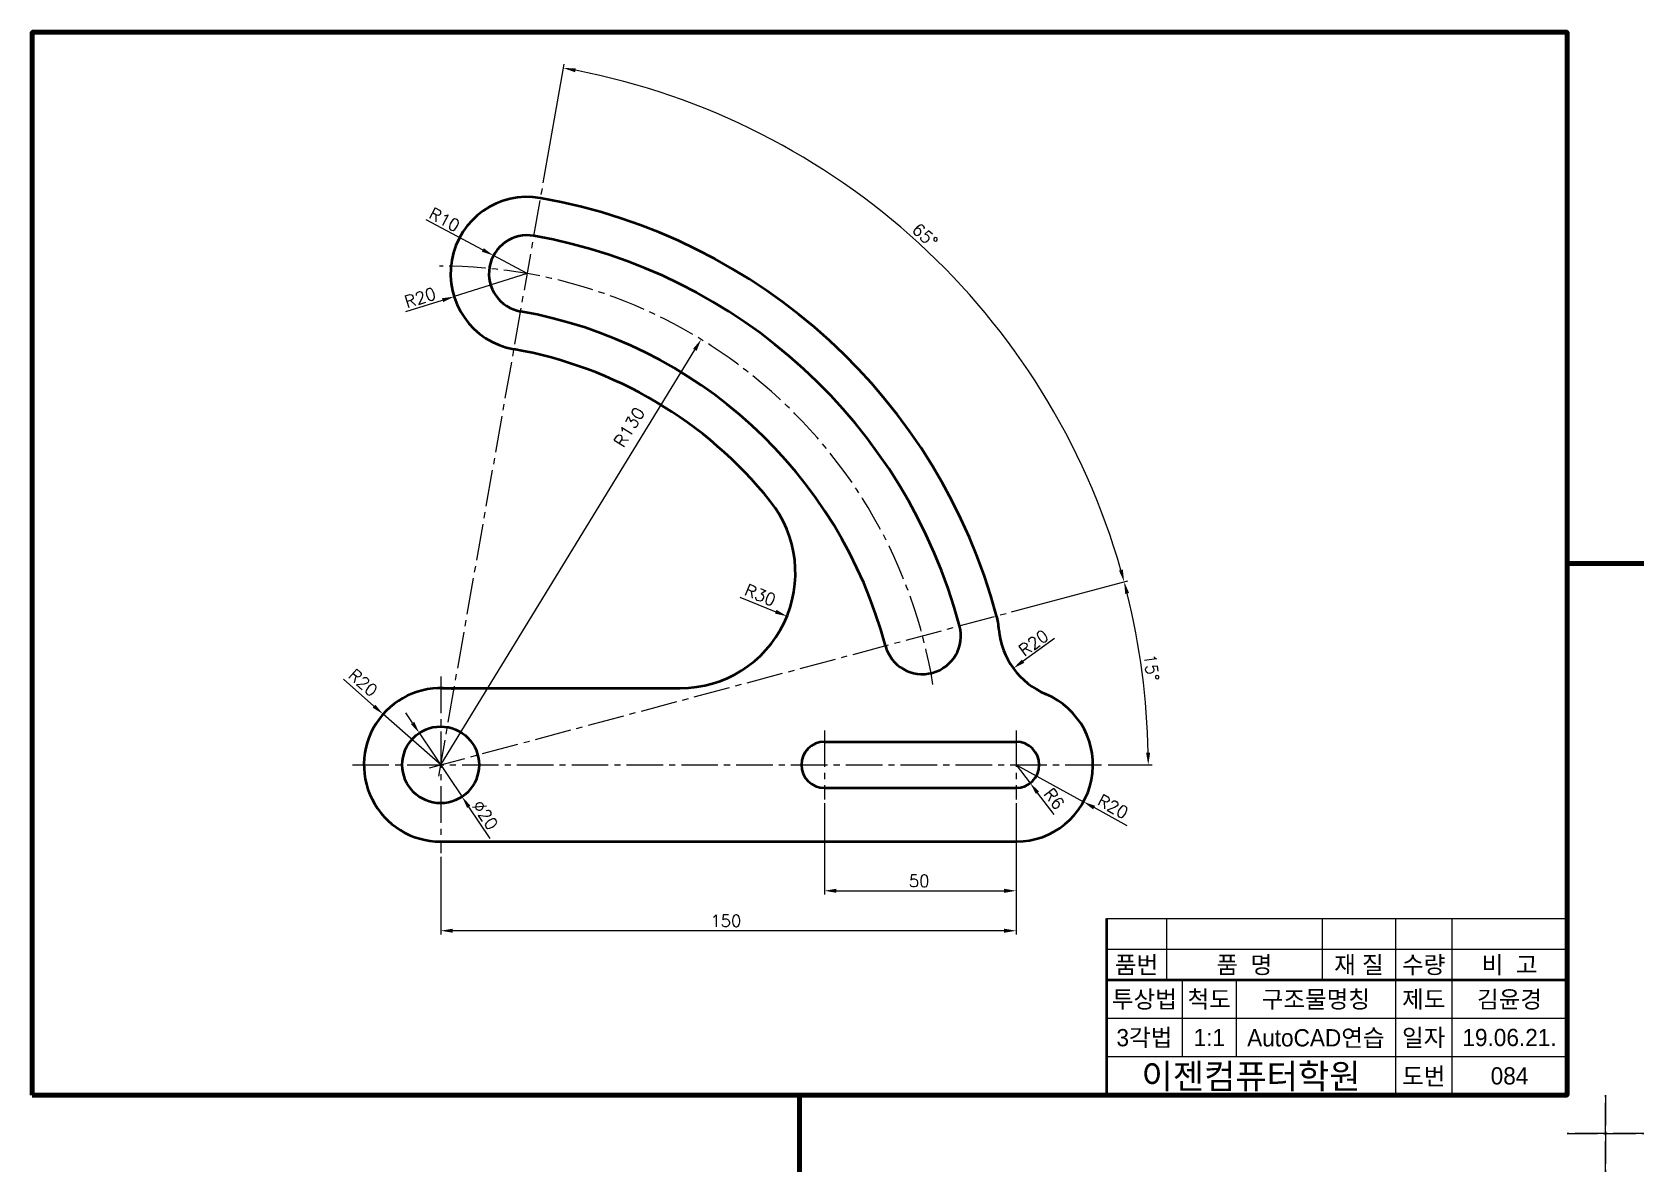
# Model space of a CAD drawing. Header units: millimetres. Extents: x 0 to 4210, y 0 to 2980.
# Drawn here: x 1270 to 1690, y 2366 to 2663 of the extents above; entities that cross this region are included whole.
import ezdxf
from ezdxf.enums import TextEntityAlignment as Align

# ---------------------------------------------------------------- set-up
doc = ezdxf.new("R2010")
doc.units = ezdxf.units.MM
doc.linetypes.add('CENTER2', pattern=[28.575, 19.05, -3.175, 3.175, -3.175])
doc.linetypes.add('PHANTOM2', pattern=[31.75, 15.875, -3.175, 3.175, -3.175, 3.175, -3.175])
for name, color, linetype, lineweight in [('가는선', 1, 'Continuous', 13), ('구분선', 1, 'PHANTOM2', 13), ('문자', 2, 'Continuous', 20), ('외곽선', 4, 'Continuous', 70), ('외형선', 3, 'Continuous', 40), ('중심선', 1, 'CENTER2', 13), ('치수선', 1, 'Continuous', 13)]:
    doc.layers.add(name, color=color, linetype=linetype, lineweight=lineweight)
doc.styles.get("Standard").update_dxf_attribs({"font": 'romans.shx'})
doc.styles.add('한글', font='')
doc.styles.get('한글').set_extended_font_data('Gulim')

msp = doc.modelspace()

# ---------------------------------------------------------------- texts
at = {"layer": '문자', "ltscale": 0.5}
for s, rotation, p in [('R10', 331.9127, (1373.07, 2614.69)), ('65°', 317.5, (1499, 2611.23)), ('R20', 17.3918, (1367.66, 2591.09)), ('R130', 58.5216, (1424.11, 2554.61)), ('R30', 337.9404, (1455.34, 2516.39)), ('R20', 35.9822, (1528.55, 2500.15)), ('15°', 277.7054, (1559.67, 2500.7)), ('R20', 318.6426, (1352.1, 2495.01)), ('R6', 307.3869, (1533.42, 2464.45)), ('∅20', 303.8583, (1384.5, 2461.46)), ('R20', 331.2439, (1547.29, 2461.79))]:
    msp.add_text(s, height=3.15, rotation=rotation, dxfattribs=at).set_placement(p)
for s, p in [('50', (1498.45, 2440.23)), ('150', (1446.72, 2429.82))]:
    msp.add_text(s, height=3.15, dxfattribs=at).set_placement(p)
at = {"layer": '문자', "ltscale": 0.5, "style": '한글'}
for s, height, p in [('품번', 4.5, (1557.79, 2420)), ('품  명', 4.5, (1585.9, 2420)), ('재 질', 4.5, (1615.75, 2420)), ('수량', 4.5, (1632.64, 2420)), ('비  고', 4.5, (1655.01, 2420)), ('투상법', 4.5, (1559.86, 2411)), ('척도', 4.5, (1576.76, 2411)), ('구조물명칭', 4.5, (1604.54, 2411)), ('제도', 4.5, (1632.64, 2411)), ('김윤경', 4.5, (1655.01, 2411)), ('3각법', 4.5, (1559.86, 2401)), ('1:1', 4.5, (1576.76, 2401)), ('AutoCAD연습', 4.5, (1604.54, 2401)), ('일자', 4.5, (1632.64, 2401)), ('19.06.21.', 4.5, (1655.01, 2401)), ('이젠컴퓨터학원', 6.5, (1587.64, 2391)), ('도번', 4.5, (1632.64, 2391)), ('084', 4.5, (1655.01, 2391))]:
    msp.add_text(s, height=height, dxfattribs=at).set_placement(p, align=Align.MIDDLE)

# ---------------------------------------------------------------- linework, layer by layer
at = {"layer": '가는선', "ltscale": 0.5}
for p, q in [((1550, 2432), (1670, 2432)), ((1565.58, 2432), (1565.58, 2416)), ((1606.22, 2432), (1606.22, 2416)), ((1625.27, 2432), (1625.27, 2386)), ((1640.01, 2432), (1640.01, 2386)), ((1550, 2424), (1670, 2424)), ((1569.73, 2416), (1569.73, 2396)), ((1583.8, 2416), (1583.8, 2396)), ((1550, 2406), (1670, 2406)), ((1550, 2396), (1670, 2396))]:
    msp.add_line(p, q, dxfattribs=at)
at = {"layer": '구분선', "ltscale": 0.5}
for points in [[(1670, 2376), (1680, 2376), (1680, 2386)], [(1670, 2376), (1680, 2376), (1680, 2386)], [(1680, 2386), (1680, 2376), (1690, 2376)], [(1680, 2386), (1680, 2376), (1690, 2376)], [(1680, 2386), (1680, 2376), (1690, 2376)], [(1680, 2386), (1680, 2376), (1690, 2376)], [(1680, 2366), (1680, 2376), (1670, 2376)], [(1690, 2376), (1680, 2376), (1680, 2366)], [(1690, 2376), (1680, 2376), (1680, 2366)]]:
    msp.add_lwpolyline(points, dxfattribs=at)
at = {"layer": '외곽선', "ltscale": 0.5}
for p, q in [((1670, 2524.5), (1680, 2524.5)), ((1690, 2524.5), (1680, 2524.5)), ((1690, 2524.5), (1680, 2524.5)), ((1670, 2386), (1670, 2432)), ((1470, 2386), (1470, 2376)), ((1470, 2386), (1470, 2376)), ((1470, 2376), (1470, 2366))]:
    msp.add_line(p, q, dxfattribs=at)
msp.add_lwpolyline([(1270, 2386), (1670, 2386), (1670, 2663), (1270, 2663)], close=True, dxfattribs=at)
at = {"layer": '외형선', "ltscale": 0.5}
for p, q in [((1376.45, 2492.05), (1438.9, 2492.05)), ((1476.45, 2478.05), (1526.45, 2478.05)), ((1476.45, 2466.05), (1526.45, 2466.05)), ((1376.45, 2452.05), (1526.45, 2452.05)), ((1550, 2432), (1550, 2424)), ((1550, 2424), (1550, 2416)), ((1550, 2416), (1670, 2416)), ((1550, 2416), (1550, 2396)), ((1550, 2396), (1550, 2386))]:
    msp.add_line(p, q, dxfattribs=at)
msp.add_circle((1376.45, 2472.05), 10, dxfattribs=at)
for centre, radius, start, end in [((1399.02, 2600.08), 20, 80, 260), ((1376.45, 2472.05), 150, 15, 80), ((1399.02, 2600.08), 10, 80, 260), ((1376.45, 2472.05), 140, 15, 80), ((1376.45, 2472.05), 120, 15, 80), ((1376.45, 2472.05), 110, 38.6822, 80), ((1438.9, 2522.05), 30, 270, 38.6822), ((1502.02, 2505.7), 10, 195, 15), ((1502.02, 2505.7), 20, 4.6668, 15), ((1541.89, 2508.95), 20, 184.6668, 247.2977), ((1376.45, 2472.05), 20, 80, 270), ((1526.45, 2472.05), 20, 270, 67.2977), ((1476.45, 2472.05), 6, 90, 270), ((1526.45, 2472.05), 6, 270, 90)]:
    msp.add_arc(centre, radius, start, end, dxfattribs=at)
at = {"layer": '중심선', "ltscale": 0.5}
for p, q in [((1375.93, 2469.1), (1403.02, 2622.73)), ((1373.55, 2471.28), (1524.24, 2511.65)), ((1376.45, 2495.05), (1376.45, 2449.05)), ((1476.45, 2481.05), (1476.45, 2463.05)), ((1526.45, 2481.05), (1526.45, 2463.05)), ((1353.45, 2472.05), (1549.45, 2472.05))]:
    msp.add_line(p, q, dxfattribs=at)
msp.add_arc((1376.45, 2472.05), 130, 9.2693, 90.1457, dxfattribs=at)
at = {"layer": '치수선', "ltscale": 0.5}
for p, q in [((1403.19, 2623.71), (1408.65, 2654.64)), ((1372.59, 2614.18), (1387.42, 2606.27)), ((1399.02, 2600.08), (1390.2, 2604.79)), ((1399.02, 2600.08), (1379.94, 2594.1)), ((1367.38, 2590.17), (1376.93, 2593.16)), ((1376.45, 2472.05), (1442.69, 2580.24)), ((1525.2, 2511.91), (1555.54, 2520.04)), ((1525.2, 2511.91), (1555.54, 2520.04)), ((1454.44, 2515.76), (1463.78, 2511.97)), ((1536.44, 2505), (1528.25, 2499.05)), ((1351.09, 2494.37), (1359.07, 2487.35)), ((1376.45, 2472.05), (1361.44, 2485.27)), ((1369.12, 2482.97), (1367.37, 2485.59)), ((1370.88, 2480.36), (1382.02, 2463.75)), ((1526.45, 2472.05), (1530.09, 2467.29)), ((1526.45, 2472.05), (1543.98, 2462.43)), ((1550.45, 2472.05), (1561.86, 2472.05)), ((1476.45, 2462.05), (1476.45, 2438.23)), ((1526.45, 2462.05), (1526.45, 2438.23)), ((1536.32, 2459.14), (1532.01, 2464.78)), ((1389.31, 2452.88), (1383.78, 2461.13)), ((1555.33, 2456.2), (1546.74, 2460.92)), ((1376.45, 2448.05), (1376.45, 2427.82)), ((1479.6, 2439.23), (1523.3, 2439.23)), ((1526.45, 2438.23), (1526.45, 2427.82)), ((1523.3, 2428.82), (1379.6, 2428.82))]:
    msp.add_line(p, q, dxfattribs=at)
for start, end in [(15.9787, 79.0213), (0.9787, 14.0213)]:
    msp.add_arc((1376.45, 2472.05), 184.41, start, end, dxfattribs=at)
at = {"layer": '치수선', "color": 1, "ltscale": 0.5}
msp.add_solid([(1411.47, 2652.57), (1411.66, 2653.6), (1408.47, 2653.66)], dxfattribs=at)
at = {"layer": '치수선', "ltscale": 0.5}
for points in [[(1387.67, 2606.73), (1387.18, 2605.81), (1390.2, 2604.79)], [(1376.78, 2593.66), (1377.09, 2592.66), (1379.94, 2594.1)], [(1442.24, 2580.51), (1443.14, 2579.96), (1444.33, 2582.92)], [(1554.24, 2522.96), (1553.23, 2522.68), (1554.57, 2519.78)], [(1554.85, 2516.6), (1555.87, 2516.86), (1554.57, 2519.78)], [(1463.98, 2512.46), (1463.59, 2511.48), (1466.7, 2510.79)], [(1527.94, 2499.48), (1528.56, 2498.63), (1525.7, 2497.2)], [(1359.42, 2487.74), (1358.73, 2486.96), (1361.44, 2485.27)], [(1369.56, 2483.27), (1368.69, 2482.68), (1370.88, 2480.36)], [(1561.35, 2475.21), (1560.3, 2475.2), (1560.86, 2472.05)], [(1532.42, 2465.1), (1531.59, 2464.46), (1530.09, 2467.29)], [(1384.21, 2461.43), (1383.34, 2460.84), (1382.02, 2463.75)], [(1547, 2461.38), (1546.49, 2460.46), (1543.98, 2462.43)], [(1479.6, 2439.76), (1479.6, 2438.71), (1476.45, 2439.23)], [(1523.3, 2439.76), (1523.3, 2438.71), (1526.45, 2439.23)], [(1379.6, 2429.35), (1379.6, 2428.3), (1376.45, 2428.82)], [(1523.3, 2429.35), (1523.3, 2428.3), (1526.45, 2428.82)]]:
    msp.add_solid(points, dxfattribs=at)

msp.set_redraw_order([(e.dxf.handle, doc.entitydb.next_handle()) for e in msp.query("TEXT MTEXT ATTDEF DIMENSION ARC_DIMENSION")])  # texts and dimensions are drawn at this point

doc.saveas('drawing.dxf')
